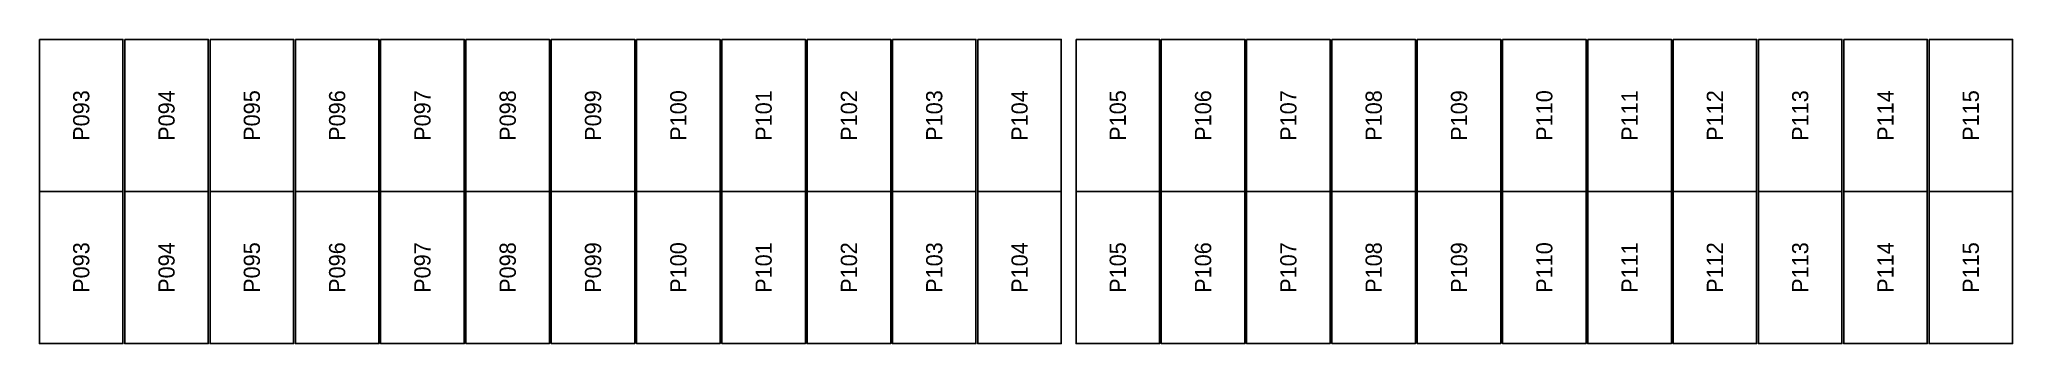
# Model space of a CAD drawing. Extents: x 296295 to 296770, y 651564 to 652121.
# Drawn here: x 296683.33 to 296710.12, y 651596.62 to 651600.75 of the extents above; entities that cross this region are included whole.
import ezdxf
from ezdxf.enums import TextEntityAlignment as Align

# ---------------------------------------------------------------- set-up
doc = ezdxf.new("R2010")
doc.units = 0

msp = doc.modelspace()

# ---------------------------------------------------------------- texts
at = {"layer": 'PANEL_POSITION'}
for s, p in [('P093', (296683.901, 651599.715)), ('P094', (296685.059, 651599.715)), ('P095', (296686.217, 651599.715)), ('P096', (296687.375, 651599.715)), ('P097', (296688.533, 651599.715)), ('P098', (296689.691, 651599.715)), ('P099', (296690.849, 651599.715)), ('P100', (296692.007, 651599.715)), ('P101', (296693.165, 651599.715)), ('P102', (296694.323, 651599.715)), ('P103', (296695.481, 651599.715)), ('P104', (296696.639, 651599.715)), ('P105', (296697.973, 651599.715)), ('P106', (296699.131, 651599.715)), ('P107', (296700.289, 651599.715)), ('P108', (296701.447, 651599.715)), ('P109', (296702.605, 651599.715)), ('P110', (296703.763, 651599.715)), ('P111', (296704.921, 651599.715)), ('P112', (296706.079, 651599.715)), ('P113', (296707.237, 651599.715)), ('P114', (296708.395, 651599.715)), ('P115', (296709.553, 651599.715)), ('P093', (296683.901, 651597.652)), ('P094', (296685.059, 651597.652)), ('P095', (296686.217, 651597.652)), ('P096', (296687.375, 651597.652)), ('P097', (296688.533, 651597.652)), ('P098', (296689.691, 651597.652)), ('P099', (296690.849, 651597.652)), ('P100', (296692.007, 651597.652)), ('P101', (296693.165, 651597.652)), ('P102', (296694.323, 651597.652)), ('P103', (296695.481, 651597.652)), ('P104', (296696.639, 651597.652)), ('P105', (296697.973, 651597.652)), ('P106', (296699.131, 651597.652)), ('P107', (296700.289, 651597.652)), ('P108', (296701.447, 651597.652)), ('P109', (296702.605, 651597.652)), ('P110', (296703.763, 651597.652)), ('P111', (296704.921, 651597.652)), ('P112', (296706.079, 651597.652)), ('P113', (296707.237, 651597.652)), ('P114', (296708.395, 651597.652)), ('P115', (296709.553, 651597.652))]:
    msp.add_text(s, height=0.22, rotation=90, dxfattribs=at).set_placement(p, align=Align.MIDDLE_CENTER)

# ---------------------------------------------------------------- linework, layer by layer
at = {"layer": 'PANELS_MASTER'}
for points in [[(296683.334, 651600.747), (296684.468, 651600.747), (296684.468, 651598.684), (296683.334, 651598.684)], [(296684.492, 651600.747), (296685.626, 651600.747), (296685.626, 651598.684), (296684.492, 651598.684)], [(296685.65, 651600.747), (296686.784, 651600.747), (296686.784, 651598.684), (296685.65, 651598.684)], [(296686.808, 651600.747), (296687.942, 651600.747), (296687.942, 651598.684), (296686.808, 651598.684)], [(296687.966, 651600.747), (296689.1, 651600.747), (296689.1, 651598.684), (296687.966, 651598.684)], [(296689.124, 651600.747), (296690.258, 651600.747), (296690.258, 651598.684), (296689.124, 651598.684)], [(296690.282, 651600.747), (296691.416, 651600.747), (296691.416, 651598.684), (296690.282, 651598.684)], [(296691.44, 651600.747), (296692.574, 651600.747), (296692.574, 651598.684), (296691.44, 651598.684)], [(296692.598, 651600.747), (296693.732, 651600.747), (296693.732, 651598.684), (296692.598, 651598.684)], [(296693.756, 651600.747), (296694.89, 651600.747), (296694.89, 651598.684), (296693.756, 651598.684)], [(296694.914, 651600.747), (296696.048, 651600.747), (296696.048, 651598.684), (296694.914, 651598.684)], [(296696.072, 651600.747), (296697.206, 651600.747), (296697.206, 651598.684), (296696.072, 651598.684)], [(296697.406, 651600.747), (296698.54, 651600.747), (296698.54, 651598.684), (296697.406, 651598.684)], [(296698.564, 651600.747), (296699.698, 651600.747), (296699.698, 651598.684), (296698.564, 651598.684)], [(296699.722, 651600.747), (296700.856, 651600.747), (296700.856, 651598.684), (296699.722, 651598.684)], [(296700.88, 651600.747), (296702.014, 651600.747), (296702.014, 651598.684), (296700.88, 651598.684)], [(296702.038, 651600.747), (296703.172, 651600.747), (296703.172, 651598.684), (296702.038, 651598.684)], [(296703.196, 651600.747), (296704.33, 651600.747), (296704.33, 651598.684), (296703.196, 651598.684)], [(296704.354, 651600.747), (296705.488, 651600.747), (296705.488, 651598.684), (296704.354, 651598.684)], [(296705.512, 651600.747), (296706.646, 651600.747), (296706.646, 651598.684), (296705.512, 651598.684)], [(296706.67, 651600.747), (296707.804, 651600.747), (296707.804, 651598.684), (296706.67, 651598.684)], [(296707.828, 651600.747), (296708.962, 651600.747), (296708.962, 651598.684), (296707.828, 651598.684)], [(296708.986, 651600.747), (296710.12, 651600.747), (296710.12, 651598.684), (296708.986, 651598.684)], [(296683.334, 651598.684), (296684.468, 651598.684), (296684.468, 651596.621), (296683.334, 651596.621)], [(296684.492, 651598.684), (296685.626, 651598.684), (296685.626, 651596.621), (296684.492, 651596.621)], [(296685.65, 651598.684), (296686.784, 651598.684), (296686.784, 651596.621), (296685.65, 651596.621)], [(296686.808, 651598.684), (296687.942, 651598.684), (296687.942, 651596.621), (296686.808, 651596.621)], [(296687.966, 651598.684), (296689.1, 651598.684), (296689.1, 651596.621), (296687.966, 651596.621)], [(296689.124, 651598.684), (296690.258, 651598.684), (296690.258, 651596.621), (296689.124, 651596.621)], [(296690.282, 651598.684), (296691.416, 651598.684), (296691.416, 651596.621), (296690.282, 651596.621)], [(296691.44, 651598.684), (296692.574, 651598.684), (296692.574, 651596.621), (296691.44, 651596.621)], [(296692.598, 651598.684), (296693.732, 651598.684), (296693.732, 651596.621), (296692.598, 651596.621)], [(296693.756, 651598.684), (296694.89, 651598.684), (296694.89, 651596.621), (296693.756, 651596.621)], [(296694.914, 651598.684), (296696.048, 651598.684), (296696.048, 651596.621), (296694.914, 651596.621)], [(296696.072, 651598.684), (296697.206, 651598.684), (296697.206, 651596.621), (296696.072, 651596.621)], [(296697.406, 651598.684), (296698.54, 651598.684), (296698.54, 651596.621), (296697.406, 651596.621)], [(296698.564, 651598.684), (296699.698, 651598.684), (296699.698, 651596.621), (296698.564, 651596.621)], [(296699.722, 651598.684), (296700.856, 651598.684), (296700.856, 651596.621), (296699.722, 651596.621)], [(296700.88, 651598.684), (296702.014, 651598.684), (296702.014, 651596.621), (296700.88, 651596.621)], [(296702.038, 651598.684), (296703.172, 651598.684), (296703.172, 651596.621), (296702.038, 651596.621)], [(296703.196, 651598.684), (296704.33, 651598.684), (296704.33, 651596.621), (296703.196, 651596.621)], [(296704.354, 651598.684), (296705.488, 651598.684), (296705.488, 651596.621), (296704.354, 651596.621)], [(296705.512, 651598.684), (296706.646, 651598.684), (296706.646, 651596.621), (296705.512, 651596.621)], [(296706.67, 651598.684), (296707.804, 651598.684), (296707.804, 651596.621), (296706.67, 651596.621)], [(296707.828, 651598.684), (296708.962, 651598.684), (296708.962, 651596.621), (296707.828, 651596.621)], [(296708.986, 651598.684), (296710.12, 651598.684), (296710.12, 651596.621), (296708.986, 651596.621)]]:
    msp.add_lwpolyline(points, close=True, dxfattribs=at)

msp.set_redraw_order([(e.dxf.handle, doc.entitydb.next_handle()) for e in msp.query("TEXT MTEXT ATTDEF DIMENSION ARC_DIMENSION")])  # texts and dimensions are drawn at this point

doc.saveas('drawing.dxf')
